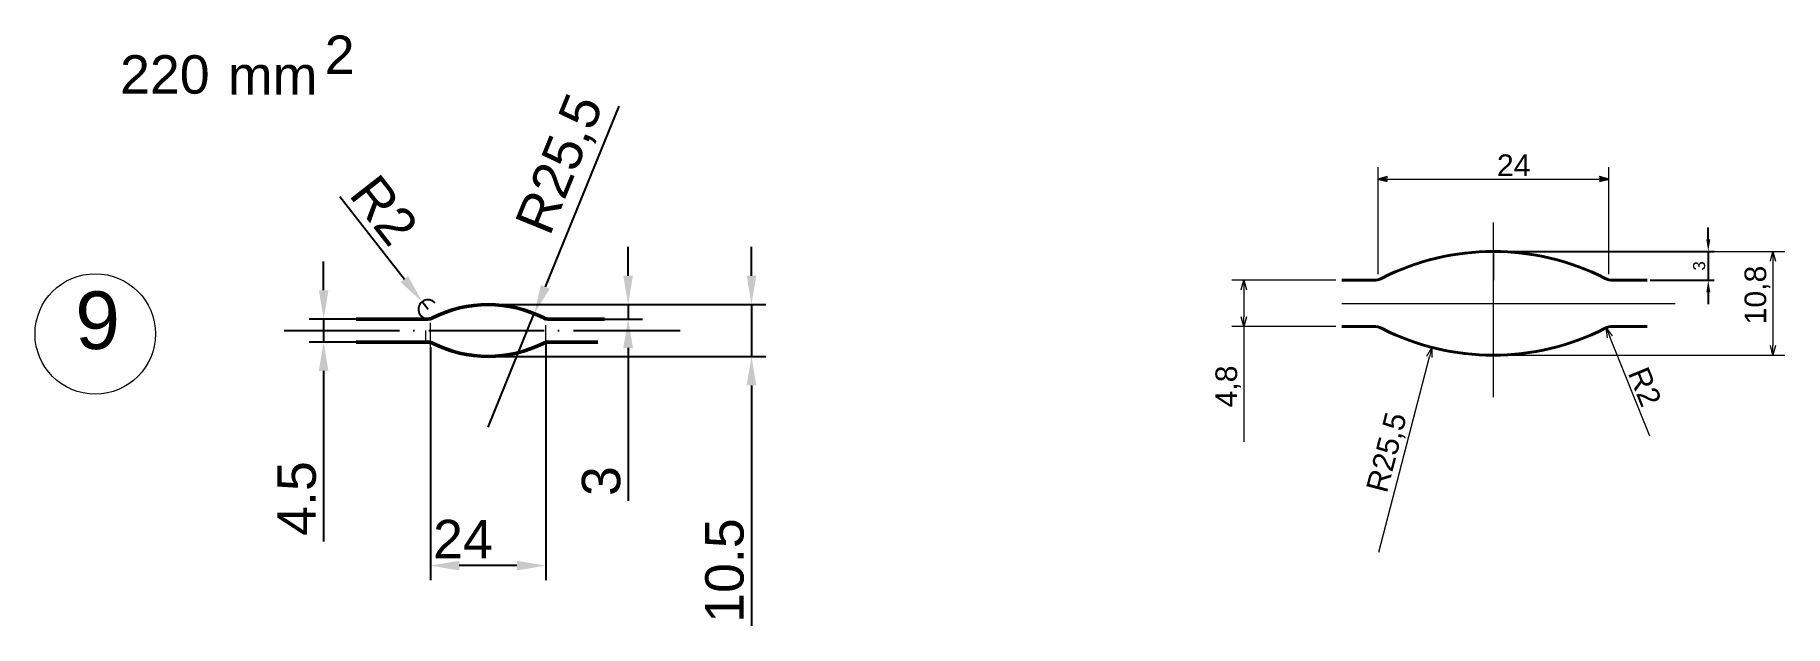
# Model space of a CAD drawing. Header units: millimetres. Extents: x 1526 to 31626, y -4643 to 9189.
# Drawn here: x 3922 to 4286.2, y 4679.5 to 4802.5 of the extents above; entities that cross this region are included whole.
import ezdxf

# ---------------------------------------------------------------- set-up
doc = ezdxf.new("R2010")
doc.units = ezdxf.units.MM
doc.linetypes.add('ACAD_ISO04W100', pattern=[30, 24, -3, 0, -3])
for name, color, linetype, lineweight in [('контурная', 7, 'Continuous', 50), ('осевые', 1, 'ACAD_ISO04W100', 25), ('тонкая', 7, 'Continuous', 20), ('тонкий', 7, 'Continuous', 20)]:
    doc.layers.add(name, color=color, linetype=linetype, lineweight=lineweight)
doc.styles.add('s1v4', font='arial.ttf', dxfattribs={"height": 4})
doc.styles.get("Standard").update_dxf_attribs({"font": 'arial.ttf'})
doc.dimstyles.new('ISO-25', dxfattribs={"dimtxt": 2.5, "dimasz": 2.5, "dimexe": 1.25, "dimexo": 0.625, "dimtad": 1, "dimtxsty": 'Standard', "dimcen": 2.5, "dimadec": 0, "dimazin": 0, "dimtfac": 1, "dimtmove": 0, "dimatfit": 3, "dimfxl": 1, "dimarcsym": 0})
doc.dimstyles.new('s2v4', dxfattribs={"dimtxt": 8, "dimasz": 6, "dimexe": 3, "dimexo": 0, "dimgap": 1.5, "dimtad": 1, "dimtxsty": 'Standard', "dimcen": 2.5, "dimadec": 0, "dimazin": 0, "dimtfac": 1, "dimtmove": 0, "dimatfit": 3, "dimfxl": 1, "dimarcsym": 0})

msp = doc.modelspace()

# ---------------------------------------------------------------- texts
at = {"lineweight": 15}
msp.add_text('24', height=4.5, dxfattribs=at).set_placement((4226.24841, 4773.15748))
at = {"lineweight": 15, "char_height": 4.5, "attachment_point": 5}
for s, insert, rotation in [('10,8', (4280.44693, 4748.39209), 90), ('4,8', (4170.34149, 4729.36058), 90), ('R2', (4257.03318, 4729.30364), 291.9471325), ('R25,5', (4203.64592, 4715.56562), 75.4519562)]:
    msp.add_mtext(s, dxfattribs=dict(at, insert=insert, rotation=rotation))
at = {"layer": 'тонкая', "style": 's1v4'}
for s, p in [('2', (3982.31773, 4794.4)), ('220', (3939.72297, 4790.31211)), ('mm', (3962.17779, 4790.11091))]:
    msp.add_text(s, height=8, dxfattribs=at).set_placement(p)
at = {"layer": 'тонкий', "style": 's1v4'}
msp.add_text('9', height=12, dxfattribs=at).set_placement((3930.39101, 4737.1465))

# ---------------------------------------------------------------- blocks, each defined once
blk = doc.blocks.new('_Open30')
at = {"color": 0, "linetype": 'ByBlock', "lineweight": -2}
for p, q in [((-1, 0.27), (0, 0)), ((0, 0), (-1, -0.27)), ((0, 0), (-1, 0))]:
    blk.add_line(p, q, dxfattribs=at)
blk = doc.blocks.new('*D382')
at = {"color": 0, "lineweight": -2, "transparency": 16777216}
for p, q in [((4270.23, 4759.96), (4270.23, 4762.46)), ((4227.38, 4757.46), (4271.48, 4757.46)), ((4270.23, 4757.46), (4270.23, 4751.46)), ((4258.15, 4751.46), (4271.48, 4751.46)), ((4270.23, 4748.96), (4270.23, 4746.46))]:
    blk.add_line(p, q, dxfattribs=at)
at = {"color": 0, "transparency": 16777216}
for points in [[(4269.82, 4759.96), (4270.65, 4759.96), (4270.23, 4757.46)], [(4269.82, 4748.96), (4270.65, 4748.96), (4270.23, 4751.46)]]:
    blk.add_solid(points, dxfattribs=at)
at = {"layer": 'Defpoints', "color": 0, "transparency": 16777216}
for p in [(4226.76, 4757.46), (4257.52, 4751.46), (4270.23, 4751.46)]:
    blk.add_point(p, dxfattribs=at)
at = {"color": 0, "lineweight": 15, "transparency": 16777216, "insert": (4268.33, 4754.46), "char_height": 2.5, "attachment_point": 5, "rotation": 90}
blk.add_mtext('3', dxfattribs=at)
blk = doc.blocks.new('*D210')
at = {"layer": 'Defpoints', "color": 0, "transparency": 16777216}
for p in [(4028.3, 4738.39), (4004.3, 4737.51), (4004.3, 4692.08)]:
    blk.add_point(p, dxfattribs=at)
at = {"layer": 'тонкий', "color": 0, "lineweight": -2, "transparency": 16777216}
for p, q in [((4028.3, 4738.39), (4028.3, 4689.08)), ((4004.3, 4737.51), (4004.3, 4689.08)), ((4022.3, 4692.08), (4010.3, 4692.08))]:
    blk.add_line(p, q, dxfattribs=at)
at = {"layer": 'тонкий', "color": 0, "transparency": 16777216}
for points in [[(4010.3, 4693.08), (4010.3, 4691.08), (4004.3, 4692.08)], [(4022.3, 4693.08), (4022.3, 4691.08), (4028.3, 4692.08)]]:
    blk.add_solid(points, dxfattribs=at)
at = {"layer": 'тонкий', "color": 0, "transparency": 16777216, "insert": (4011.08, 4697.6), "char_height": 8, "attachment_point": 5}
blk.add_mtext('24', dxfattribs=at)
blk = doc.blocks.new('*D304')
at = {"layer": 'Defpoints', "color": 0, "transparency": 16777216}
for p in [(4016.3, 4746.4), (4045.45, 4746.4), (4040.54, 4743.4)]:
    blk.add_point(p, dxfattribs=at)
at = {"layer": 'тонкий', "color": 0, "lineweight": -2, "transparency": 16777216}
for p, q in [((4045.45, 4752.4), (4045.45, 4758.4)), ((4016.3, 4746.4), (4048.45, 4746.4)), ((4045.45, 4746.4), (4045.45, 4743.4)), ((4040.54, 4743.4), (4048.45, 4743.4)), ((4045.45, 4737.4), (4045.45, 4705.55))]:
    blk.add_line(p, q, dxfattribs=at)
at = {"layer": 'тонкий', "color": 0, "transparency": 16777216}
for points in [[(4044.45, 4752.4), (4046.45, 4752.4), (4045.45, 4746.4)], [(4044.45, 4737.4), (4046.45, 4737.4), (4045.45, 4743.4)]]:
    blk.add_solid(points, dxfattribs=at)
at = {"layer": 'тонкий', "color": 0, "transparency": 16777216, "insert": (4039.87, 4709.67), "char_height": 8, "attachment_point": 5, "rotation": 90}
blk.add_mtext('3', dxfattribs=at)
blk = doc.blocks.new('*D305')
at = {"layer": 'Defpoints', "color": 0, "transparency": 16777216}
for p in [(4048.2, 4746.4), (4016.3, 4735.6), (4071.12, 4735.6)]:
    blk.add_point(p, dxfattribs=at)
at = {"layer": 'тонкий', "color": 0, "lineweight": -2, "transparency": 16777216}
for p, q in [((4071.12, 4752.4), (4071.12, 4758.4)), ((4048.2, 4746.4), (4074.12, 4746.4)), ((4071.12, 4746.4), (4071.12, 4735.6)), ((4016.3, 4735.6), (4074.12, 4735.6)), ((4071.12, 4729.6), (4071.12, 4679.51))]:
    blk.add_line(p, q, dxfattribs=at)
at = {"layer": 'тонкий', "color": 0, "transparency": 16777216}
for points in [[(4070.12, 4752.4), (4072.12, 4752.4), (4071.12, 4746.4)], [(4070.12, 4729.6), (4072.12, 4729.6), (4071.12, 4735.6)]]:
    blk.add_solid(points, dxfattribs=at)
at = {"layer": 'тонкий', "color": 0, "transparency": 16777216, "insert": (4065.54, 4691.05), "char_height": 8, "attachment_point": 5, "rotation": 90}
blk.add_mtext('10.5', dxfattribs=at)
blk = doc.blocks.new('*D306')
at = {"layer": 'Defpoints', "color": 0, "transparency": 16777216}
for p in [(4025.93, 4744.52), (4016.3, 4720.9)]:
    blk.add_point(p, dxfattribs=at)
at = {"layer": 'тонкий', "color": 0, "lineweight": -2, "transparency": 16777216}
for p, q in [((4043.52, 4787.68), (4028.19, 4750.07)), ((4016.3, 4720.9), (4025.93, 4744.52))]:
    blk.add_line(p, q, dxfattribs=at)
at = {"layer": 'тонкий', "color": 0, "transparency": 16777216}
blk.add_solid([(4027.26, 4750.45), (4029.12, 4749.7), (4025.93, 4744.52)], dxfattribs=at)
at = {"layer": 'тонкий', "color": 0, "transparency": 16777216, "insert": (4031.73, 4775.48), "char_height": 8, "attachment_point": 5, "rotation": 67.8244}
blk.add_mtext('R25,5', dxfattribs=at)
blk = doc.blocks.new('*D307')
at = {"layer": 'Defpoints', "color": 0, "transparency": 16777216}
for p in [(4002.58, 4746.98), (4003.81, 4745.4)]:
    blk.add_point(p, dxfattribs=at)
at = {"layer": 'тонкий', "color": 0, "lineweight": -2, "transparency": 16777216}
for p, q in [((3985.46, 4768.91), (3998.89, 4751.71)), ((4003.81, 4745.4), (4002.58, 4746.98))]:
    blk.add_line(p, q, dxfattribs=at)
blk.add_arc((4003.81, 4745.4), 2, 42.0391, 270, dxfattribs=at)
at = {"layer": 'тонкий', "color": 0, "transparency": 16777216}
blk.add_solid([(3999.68, 4752.33), (3998.1, 4751.1), (4002.58, 4746.98)], dxfattribs=at)
at = {"layer": 'тонкий', "color": 0, "transparency": 16777216, "insert": (3994.68, 4766.07), "char_height": 8, "attachment_point": 5, "rotation": 307.9828}
blk.add_mtext('R2', dxfattribs=at)
blk = doc.blocks.new('*D308')
at = {"layer": 'Defpoints', "color": 0, "transparency": 16777216}
for p in [(3988.85, 4743.4), (3982.09, 4738.6), (3988.85, 4738.6)]:
    blk.add_point(p, dxfattribs=at)
at = {"layer": 'тонкий', "color": 0, "lineweight": -2, "transparency": 16777216}
for p, q in [((3982.09, 4749.4), (3982.09, 4755.4)), ((3988.85, 4743.4), (3979.09, 4743.4)), ((3982.09, 4743.4), (3982.09, 4738.6)), ((3988.85, 4738.6), (3979.09, 4738.6)), ((3982.09, 4732.6), (3982.09, 4697.08))]:
    blk.add_line(p, q, dxfattribs=at)
at = {"layer": 'тонкий', "color": 0, "transparency": 16777216}
for points in [[(3981.09, 4749.4), (3983.09, 4749.4), (3982.09, 4743.4)], [(3981.09, 4732.6), (3983.09, 4732.6), (3982.09, 4738.6)]]:
    blk.add_solid(points, dxfattribs=at)
at = {"layer": 'тонкий', "color": 0, "transparency": 16777216, "insert": (3976.52, 4706.05), "char_height": 8, "attachment_point": 5, "rotation": 90}
blk.add_mtext('4.5', dxfattribs=at)

# ---------------------------------------------------------------- dimensions: what is measured, and where the dimension line sits
at = {"lineweight": 15}
dim = msp.add_linear_dim(base=(4270.23467, 4751.46058), p1=(4226.7555, 4757.46058), p2=(4257.52109, 4751.46058), angle=90, text='3', dimstyle='ISO-25', dxfattribs=at)
dim.commit()
dim.dimension.update_dxf_attribs({"geometry": '*D382', "text_midpoint": (4268.33238, 4754.46058)})
at = {"layer": 'тонкий'}
dim = msp.add_radius_dim(center=(4016.3011, 4720.90494), mpoint=(4025.92598, 4744.51875), dimstyle='s2v4', dxfattribs=at)
dim.commit()
dim.dimension.update_dxf_attribs({"geometry": '*D306', "text_midpoint": (4037.57543, 4773.09969), "dimtype": 164})
dim = msp.add_radius_dim(center=(4003.81111, 4745.40494), mpoint=(4002.58026, 4746.98134), dimstyle='s2v4', dxfattribs=at)
dim.commit()
dim.dimension.update_dxf_attribs({"geometry": '*D307', "text_midpoint": (3994.67558, 4766.06865)})
dim = msp.add_linear_dim(base=(4045.45363, 4746.40494), p1=(4040.54218, 4743.40494), p2=(4016.3011, 4746.40494), angle=90, dimstyle='s2v4', dxfattribs=at)
dim.commit()
dim.dimension.update_dxf_attribs({"geometry": '*D304', "text_midpoint": (4045.45363, 4709.66948), "dimtype": 160})
for base, p1, p2, text, picture, middle in [((4071.12088, 4735.60494), (4048.19638, 4746.40494), (4016.3011, 4735.60494), '10.5', '*D305', (4071.12088, 4691.05041)), ((3982.09001, 4738.60494), (3988.8502, 4743.40494), (3988.8502, 4738.60494), '4.5', '*D308', (3982.09001, 4706.04901))]:
    dim = msp.add_linear_dim(base=base, p1=p1, p2=p2, angle=90, text=text, dimstyle='s2v4', dxfattribs=at)
    dim.commit()
    dim.dimension.update_dxf_attribs({"geometry": picture, "text_midpoint": middle, "dimtype": 160})
dim = msp.add_linear_dim(base=(4004.3011, 4692.08474), p1=(4028.3011, 4738.38676), p2=(4004.3011, 4737.507), dimstyle='s2v4', dxfattribs=at)
dim.commit()
dim.dimension.update_dxf_attribs({"geometry": '*D210', "text_midpoint": (4011.07688, 4692.08474), "dimtype": 160})

# ---------------------------------------------------------------- linework, layer by layer
at = {"color": 251, "lineweight": 5}
for p, q in [((4201.5055, 4752.71058), (4201.5055, 4775.03248)), ((4249.5055, 4752.71058), (4249.5055, 4775.03248)), ((4226.7555, 4757.46058), (4286.19693, 4757.46058)), ((4192.71818, 4751.46058), (4171.09149, 4751.46058)), ((4192.71818, 4741.86058), (4171.09149, 4741.86058)), ((4226.7555, 4735.86058), (4286.19693, 4735.86058))]:
    msp.add_line(p, q, dxfattribs=at)
at = {"color": 0, "linetype": 'ByBlock', "lineweight": -2}
for p, q in [((4201.5055, 4772.53248), (4203.5055, 4773.06838)), ((4203.5055, 4771.99658), (4201.5055, 4772.53248)), ((4201.5055, 4772.53248), (4203.5055, 4772.53248)), ((4247.5055, 4773.06838), (4249.5055, 4772.53248)), ((4249.5055, 4772.53248), (4247.5055, 4771.99658)), ((4249.5055, 4772.53248), (4247.5055, 4772.53248))]:
    msp.add_line(p, q, dxfattribs=at)
at = {"lineweight": 5}
for p, q in [((4203.5055, 4772.53248), (4247.5055, 4772.53248)), ((4283.69693, 4755.46058), (4283.69693, 4737.86058)), ((4173.59149, 4749.46058), (4173.59149, 4743.86058)), ((4173.59149, 4741.86058), (4173.59149, 4717.86058)), ((4258.08959, 4718.98968), (4249.73799, 4739.71564)), ((4201.64229, 4694.90653), (4212.19234, 4735.5599))]:
    msp.add_line(p, q, dxfattribs=at)
at = {"lineweight": 15}
for p, q in [((4225.5055, 4757.46058), (4225.5055, 4763.46058)), ((4225.5055, 4727.10555), (4225.5055, 4761.85642)), ((4225.5055, 4757.46058), (4225.5055, 4751.46058)), ((4250.4855, 4751.46058), (4257.52109, 4751.46058)), ((4193.96818, 4746.66058), (4263.37011, 4746.66058)), ((4250.4855, 4741.86058), (4257.52109, 4741.86058))]:
    msp.add_line(p, q, dxfattribs=at)
at = {"lineweight": 40}
for p, q in [((4200.52551, 4751.46058), (4193.96818, 4751.46058)), ((4257.52109, 4751.46058), (4250.4855, 4751.46058)), ((4200.52551, 4741.86058), (4193.96818, 4741.86058)), ((4257.52109, 4741.86058), (4250.4855, 4741.86058))]:
    msp.add_line(p, q, dxfattribs=at)
for centre, radius, start, end in [((4225.5055, 4706.46058), 51, 62.987706, 117.012294), ((4200.52551, 4755.46058), 4, 270, 297.012294), ((4250.4855, 4755.46058), 4, 242.987706, 270), ((4200.52551, 4737.86058), 4, 62.987706, 90), ((4250.4855, 4737.86058), 4, 90, 117.012294), ((4225.5055, 4786.86058), 51, 242.987706, 297.012294)]:
    msp.add_arc(centre, radius, start, end, dxfattribs=at)
at = {"layer": 'контурная'}
for p, q in [((3988.8502, 4743.40494), (4003.81111, 4743.40494)), ((4028.7911, 4743.40494), (4040.54218, 4743.40494)), ((3988.8502, 4738.60494), (4003.81111, 4738.60494)), ((4028.7911, 4738.60494), (4039.16575, 4738.60494))]:
    msp.add_line(p, q, dxfattribs=at)
for centre, radius, start, end in [((4016.3011, 4720.90494), 25.5, 62.987706, 117.012294), ((4003.81111, 4745.40494), 2, 270, 297.012294), ((4028.7911, 4745.40494), 2, 242.987706, 270), ((4003.81111, 4736.60494), 2, 62.987706, 90), ((4016.3011, 4761.10494), 25.5, 242.987706, 297.012294), ((4028.7911, 4736.60494), 2, 90, 117.012294)]:
    msp.add_arc(centre, radius, start, end, dxfattribs=at)
at = {"layer": 'осевые'}
msp.add_line((3973.8893, 4741.00494), (4056.30279, 4741.00494), dxfattribs=at)
at = {"layer": 'тонкая'}
msp.add_circle((3934.55405, 4740.29693), 12.53226, dxfattribs=at)
at = {"layer": 'тонкий'}
for p, q in [((4004.3011, 4737.507), (4004.3011, 4742.60031)), ((4028.3011, 4738.24468), (4028.3011, 4742.10512)), ((4003.28726, 4741.00494), (4003.28726, 4738.60494))]:
    msp.add_line(p, q, dxfattribs=at)

# ---------------------------------------------------------------- block references
at = {"lineweight": 5}
for p, xscale, yscale, zscale, rotation in [((4283.69693, 4757.46058), 2, 2, 2, 90), ((4173.59149, 4751.46058), 2, 2, 2, 90), ((4173.59149, 4741.86058), 2, 2, 2, 270), ((4248.99049, 4741.5707), 1.999999999999943, 1.999999999999943, 1.999999999999943, 111.9471324682934), ((4212.69473, 4737.49578), 1.999999999999919, 1.999999999999919, 1.999999999999919, 75.45195615054077), ((4283.69693, 4735.86058), 2, 2, 2, 270)]:
    msp.add_blockref('_Open30', p, dxfattribs=dict(at, xscale=xscale, yscale=yscale, zscale=zscale, rotation=rotation))

msp.set_redraw_order([(e.dxf.handle, doc.entitydb.next_handle()) for e in msp.query("TEXT MTEXT ATTDEF DIMENSION ARC_DIMENSION")])  # texts and dimensions are drawn at this point

doc.saveas('drawing.dxf')
